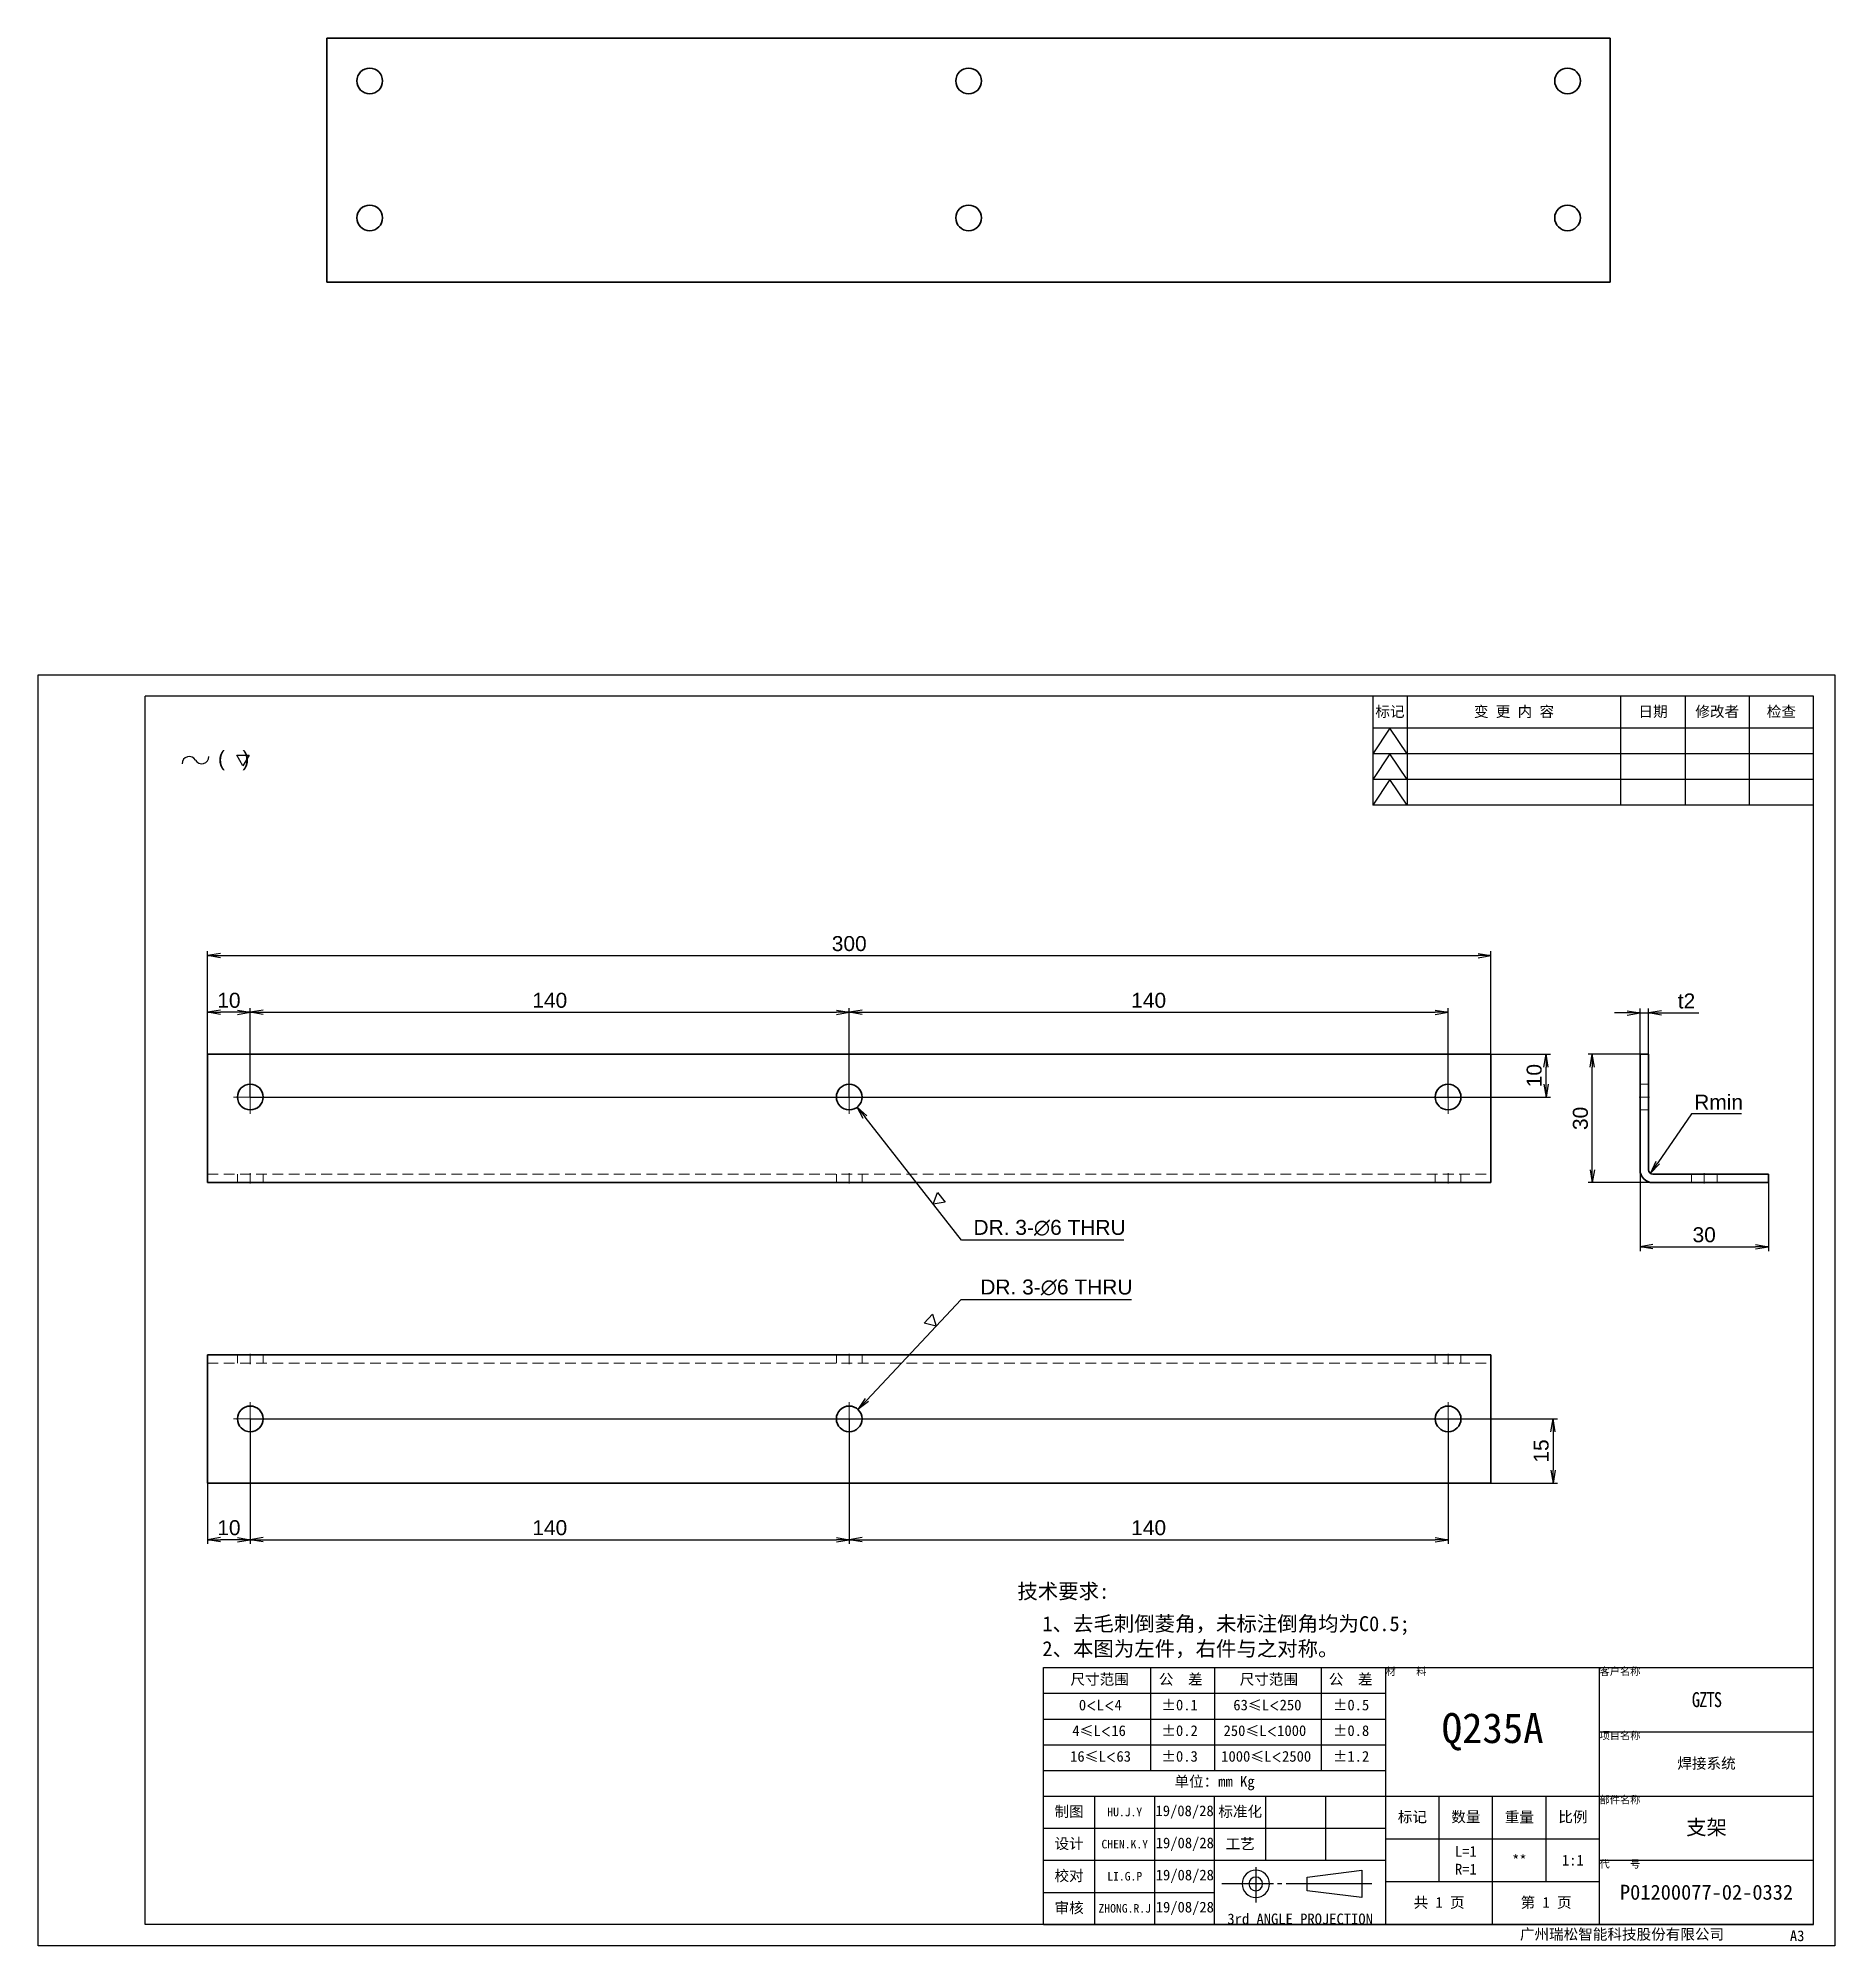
# Model space of a CAD drawing. Header units: millimetres. Extents: x -1727 to 307483, y -92648 to 6637.
# Drawn here: x 5086.1 to 5506.1, y -8118 to -7672.3 of the extents above; entities that cross this region are included whole.
import ezdxf
from ezdxf.enums import TextEntityAlignment as Align

# ---------------------------------------------------------------- set-up
doc = ezdxf.new("R2010")
doc.units = ezdxf.units.MM
doc.linetypes.add('CENTER-HOKUTO', pattern=[23, 20, -1, 1, -1])
doc.linetypes.add('HIDDEN-HOKUTO', pattern=[3.8, 2.5, -1.3])
doc.layers.add('A3', color=7, linetype='Continuous', plot=False)
for name, color, linetype in [('AM_7', 2, 'CENTER-HOKUTO'), ('AM_HID', 1, 'HIDDEN-HOKUTO'), ('AM_VIS', 7, 'Continuous'), ('TITLE_FRAME', 7, 'Continuous'), ('WORD_DIM', 253, 'Continuous')]:
    doc.layers.add(name, color=color, linetype=linetype)
doc.layers.add('SOLID LINE', color=7, linetype='Continuous', lineweight=30)
doc.layers.add('标注线', color=3, linetype='Continuous', lineweight=18)
doc.styles.add('DIM', font='txt.shx', dxfattribs={"width": 0.8, "bigfont": 'bigfont.shx'})
doc.styles.get("Standard").update_dxf_attribs({"font": 'arial.ttf'})
doc.dimstyles.new('STANDARD1-1', dxfattribs={"dimtxt": 3.5, "dimasz": 3, "dimexe": 1, "dimexo": 0, "dimgap": 1, "dimtad": 3, "dimdsep": 46, "dimtxsty": 'Standard', "dimblk1": 'OPEN', "dimblk2": 'OPEN', "dimsah": 1, "dimcen": 0, "dimclrd": 256, "dimclre": 256, "dimclrt": 3, "dimazin": 2, "dimtfac": 1, "dimtmove": 0, "dimatfit": 3, "dimldrblk": 'OPEN', "dimfxl": 0, "dimtolj": 1, "dimlwd": 25, "dimlwe": 25, "dimarcsym": 0})
doc.dimstyles.new('STANDARD1-1$3', dxfattribs={"dimtxt": 3.5, "dimasz": 3, "dimexe": 1, "dimexo": 0, "dimgap": 1, "dimtad": 3, "dimtoh": 1, "dimdsep": 46, "dimtxsty": 'Standard', "dimblk1": 'OPEN', "dimblk2": 'OPEN', "dimsah": 1, "dimcen": 0, "dimclrd": 256, "dimclre": 256, "dimclrt": 3, "dimazin": 2, "dimtfac": 1, "dimtmove": 0, "dimatfit": 3, "dimldrblk": 'OPEN', "dimfxl": 0, "dimtolj": 1, "dimlwd": 25, "dimlwe": 25, "dimarcsym": 0})
doc.dimstyles.new('STANDARD1-1$4', dxfattribs={"dimtxt": 3.5, "dimasz": 3, "dimexe": 1, "dimexo": 0, "dimgap": 1, "dimtad": 3, "dimtoh": 1, "dimdsep": 46, "dimtxsty": 'Standard', "dimblk1": 'OPEN', "dimblk2": 'OPEN', "dimsah": 1, "dimcen": 0, "dimclrd": 256, "dimclre": 256, "dimclrt": 3, "dimazin": 2, "dimtfac": 1, "dimtmove": 0, "dimatfit": 3, "dimldrblk": 'OPEN', "dimfxl": 0, "dimtolj": 1, "dimlwd": 25, "dimlwe": 25, "dimarcsym": 0})

msp = doc.modelspace()

# ---------------------------------------------------------------- texts
at = {"layer": 'SOLID LINE', "ltscale": 0.5}
for s, insert, char_height, width, attachment_point in [('\\pt15;{\\fSimHei|b0|i0|c134|p2;\\C3;标记}', (5402.05394, -7829.73265), 2.5, 8, 5), ('\\pt15;{\\fSimHei|b0|i0|c134|p2;\\C3;变 更 内 容}', (5431.05394, -7829.73265), 2.5, 50, 5), ('\\pt15;{\\fSimHei|b0|i0|c134|p2;\\C3;日期}', (5463.55394, -7829.73265), 2.5, 15, 5), ('\\pt15;{\\fSimHei|b0|i0|c134|p2;\\C3;修改者}', (5478.55394, -7829.73265), 2.5, 15, 5), ('\\pt15;{\\fSimHei|b0|i0|c134|p2;\\C3;检查}', (5493.55394, -7829.73265), 2.5, 15, 5), ('\\pt21;{\\fSimHei|b0|i0|c134|p2;\\C3;技术要求:}', (5314.95432, -8033.38464), 3.5, 30.060526, 1), ('\\pt21;{\\fSimHei|b0|i0|c134|p2;\\C3;\\P1、去毛刺倒菱角，未标注倒角均为C0.5;\\P2、本图为左件，右件与之对称。}', (5320.80365, -8035.12585), 3.5, 111.5909352, 1), ('\\pt15;{\\fSimHei|b0|i0|c134|p2;\\C3;尺寸范围}', (5327.3739, -8054.45371), 2.5, 45.3015188, 1), ('\\pt15;{\\fSimHei|b0|i0|c134|p2;\\C3;公  差}', (5348.02764, -8054.45371), 2.5, 45.3015188, 1), ('\\pt15;{\\fSimHei|b0|i0|c134|p2;\\C3;尺寸范围}', (5366.92135, -8054.45371), 2.5, 45.3015188, 1), ('\\pt15;{\\fSimHei|b0|i0|c134|p2;\\C3;公  差}', (5387.76, -8054.45371), 2.5, 45.3015188, 1), ('{\\fSimHei|b0|i0|c134|p2;\\C3;材    料}', (5401.05394, -8052.98265), 1.75, 50, 1), ('\\pt10.5;{\\fSimHei|b0|i0|c134|p2;\\C3;客户名称}', (5451.05394, -8052.98265), 1.75, 50, 1), ('{\\fSimHei|b0|i0|c134|p2;\\W0.8;\\T0.9;\\C3;GZTS}', (5476.05394, -8060.48265), 3.5, 50, 5), ('\\pt15;{\\fSimHei|b0|i0|c134|p2;\\C3;0\\Fromans,bigfont|c134;\\H0.9583x;<\\fSimHei|b0|i0|c134|p2;\\H1.044x;L\\Fromans,bigfont|c134;\\H0.9583x;<\\fSimHei|b0|i0|c134|p2;\\H1.044x;4}', (5329.33447, -8060.45371), 2.5, 45.3015188, 1), ('\\pt15;{\\fSimHei|b0|i0|c134|p2;\\C3;%%P0.1}', (5348.63628, -8060.45371), 2.5, 45.3015188, 1), ('\\pt15;{\\fSimHei|b0|i0|c134|p2;\\C3;63\\H0.9583x;≤\\H1.044x;L\\Fromans,bigfont|c134;\\H0.9579x;<\\fSimHei|b0|i0|c134|p2;\\H1.044x;250}', (5365.43762, -8060.45371), 2.5, 45.3015188, 1), ('\\pt15;{\\fSimHei|b0|i0|c134|p2;\\C3;%%P0.5}', (5388.7066, -8060.45371), 2.5, 45.3015188, 1), ('\\pt15;{\\fSimHei|b0|i0|c134|p2;\\C3;4\\H0.9583x;≤\\H1.043x;L\\Fromans,bigfont|c134;\\H0.9588x;<\\fSimHei|b0|i0|c134|p2;\\H1.043x;16}', (5327.80045, -8066.45371), 2.5, 45.3015188, 1), ('\\pt15;{\\fSimHei|b0|i0|c134|p2;\\C3;%%P0.2}', (5348.63628, -8066.45371), 2.5, 45.3015188, 1), ('\\pt15;{\\fSimHei|b0|i0|c134|p2;\\C3;250\\H0.9583x;≤\\H1.044x;L\\Fromans,bigfont|c134;\\H0.9579x;<\\fSimHei|b0|i0|c134|p2;\\H1.044x;1000}', (5363.15498, -8066.45371), 2.5, 45.3015188, 1), ('\\pt15;{\\fSimHei|b0|i0|c134|p2;\\C3;%%P0.8}', (5388.7066, -8066.45371), 2.5, 45.3015188, 1), ('\\pt42;{\\fSimHei|b0|i0|c134|p2;\\C3;Q235A}', (5426.05394, -8067.98265), 7, 50, 5), ('\\pt10.5;{\\fSimHei|b0|i0|c134|p2;\\C3;项目名称}', (5451.05394, -8067.98265), 1.75, 50, 1), ('\\pt15;{\\fSimHei|b0|i0|c134|p2;\\C3;16\\H0.9583x;≤\\H1.044x;L\\Fromans,bigfont|c134;\\H0.9579x;<\\fSimHei|b0|i0|c134|p2;\\H1.044x;63}', (5327.2854, -8072.45371), 2.5, 45.3015188, 1), ('\\pt15;{\\fSimHei|b0|i0|c134|p2;\\C3;%%P0.3}', (5348.63628, -8072.45371), 2.5, 45.3015188, 1), ('\\pt15;{\\fSimHei|b0|i0|c134|p2;\\C3;%%P1.2}', (5388.7066, -8072.45371), 2.5, 45.3015188, 1), ('{\\fSimHei|b0|i0|c134|p2;\\C3;焊接系统}', (5476.05394, -8075.48265), 2.5, 50, 5), ('\\pt15;{\\fSimHei|b0|i0|c134|p2;\\C3;单位：mm Kg}', (5361.05394, -8079.98265), 2.5, 80, 5), ('\\pt15;{\\fSimHei|b0|i0|c134|p2;\\C3;制图}', (5327.05394, -8086.73265), 2.5, 12, 5), ('\\pt120;{\\fSimHei|b0|i0|c134|p2;\\C3;19/08/28}', (5354.05394, -8086.73265), 2.5, 14, 5), ('\\pt15;{\\fSimHei|b0|i0|c134|p2;\\C3;标准化}', (5367.05394, -8086.73265), 2.5, 12, 5), ('\\pt10.5;{\\fSimHei|b0|i0|c134|p2;\\C3;部件名称}', (5451.05394, -8082.98265), 1.75, 50, 1), ('\\pt72;{\\fSimHei|b0|i0|c134|p2;\\H0.8x;\\C3;HU.J.Y}', (5340.05394, -8086.73265), 2.5, 14, 5), ('\\pt15;{\\fSimHei|b0|i0|c134|p2;\\C3;标记}', (5407.30394, -8087.98265), 2.5, 12.5, 5), ('\\pt15;{\\fSimHei|b0|i0|c134|p2;\\C3;数量}', (5419.80394, -8087.98265), 2.5, 12.5, 5), ('\\pt15;{\\fSimHei|b0|i0|c134|p2;\\C3;重量}', (5432.30394, -8087.98265), 2.5, 12.5, 5), ('\\pt15;{\\fSimHei|b0|i0|c134|p2;\\C3;比例}', (5444.80394, -8087.98265), 2.5, 12.5, 5), ('{\\fSimHei|b0|i0|c134|p2;\\C3;支架}', (5476.05394, -8090.48265), 3.5, 50, 5), ('\\pt15;{\\fSimHei|b0|i0|c134|p2;\\C3;设计}', (5327.05394, -8094.23265), 2.5, 12, 5), ('\\pt576;{\\fSimHei|b0|i0|c134|p2;\\H0.8x;\\C3;CHEN.K.Y}', (5340.05394, -8094.23265), 2.5, 14, 5), ('\\pt120;{\\fSimHei|b0|i0|c134|p2;\\C3;19/08/28}', (5354.10457, -8094.23265), 2.5, 13.8987286, 5), ('\\pt15;{\\fSimHei|b0|i0|c134|p2;\\C3;工艺}', (5367.05394, -8094.23265), 2.5, 12, 5), ('\\pt15;{\\fSimHei|b0|i0|c134|p2;\\C3;L=1\\PR=1}', (5419.80394, -8097.98265), 2.5, 12.5, 5), ('\\pt15;{\\fSimHei|b0|i0|c134|p2;\\C3;**}', (5432.30394, -8097.98265), 2.5, 12.5, 5), ('\\pt15;{\\fSimHei|b0|i0|c134|p2;\\C3;1:1}', (5444.80394, -8097.98265), 2.5, 12.5, 5), ('\\pt10.5;{\\fSimHei|b0|i0|c134|p2;\\C3;代    号}', (5451.05394, -8097.98265), 1.75, 50, 1), ('\\pt15;{\\fSimHei|b0|i0|c134|p2;\\C3;校对}', (5327.05394, -8101.73265), 2.5, 12, 5), ('\\pt72;{\\fSimHei|b0|i0|c134|p2;\\H0.8x;\\C3;LI.G.P}', (5340.05394, -8101.73265), 2.5, 14, 5), ('\\pt120;{\\fSimHei|b0|i0|c134|p2;\\C3;19/08/28}', (5354.10457, -8101.73265), 2.5, 13.8987286, 5), ('\\pt15;{\\fSimHei|b0|i0|c134|p2;\\C3;审核}', (5327.05394, -8109.23265), 2.5, 12, 5), ('\\pt120;{\\fSimHei|b0|i0|c134|p2;\\C3;19/08/28}', (5354.10457, -8109.23265), 2.5, 13.8987286, 5), ('\\pt15;{\\fSimHei|b0|i0|c134|p2;\\C3;共 1 页}', (5413.55394, -8107.98265), 2.5, 25, 5), ('\\pt15;{\\fSimHei|b0|i0|c134|p2;\\C3;第 1 页}', (5438.55394, -8107.98265), 2.5, 25, 5), ('{\\fSimHei|b0|i0|c134|p2;\\C3;P01200077-02-0332}', (5476.05394, -8105.48265), 3.5, 50, 5), ('\\pt72;{\\fSimHei|b0|i0|c134|p2;\\H0.8x;\\C3;ZHONG.R.J}', (5340.05394, -8109.23265), 2.5, 14, 5), ('{\\fSimHei|b0|i0|c134|p2;\\C3;3rd ANGLE PROJECTION}', (5381.05394, -8112.98265), 2.5, 40, 8), ('\\pt15;{\\fSimHei|b0|i0|c134|p2;\\C3;广州瑞松智能科技股份有限公司}', (5432.42255, -8114.01812), 2.5, 78.5618081, 1), ('\\pt15;{\\fSimHei|b0|i0|c134|p2;\\C3;A3}', (5495.54281, -8114.38005), 2.5, 78.5618081, 1)]:
    msp.add_mtext(s, dxfattribs=dict(at, insert=insert, char_height=char_height, width=width, attachment_point=attachment_point))
at = {"layer": 'SOLID LINE', "ltscale": 0.5, "insert": (5362.60628, -8072.45371), "char_height": 2.5, "width": 45.3015188, "attachment_point": 1, "line_spacing_factor": 0.72}
msp.add_mtext('\\pt15;{\\fSimHei|b0|i0|c134|p2;\\C3;1000\\H0.9583x;≤\\H1.044x;L\\Fromans,bigfont|c134;\\H0.9579x;<\\fSimHei|b0|i0|c134|p2;\\H1.044x;2500}', dxfattribs=at)

# ---------------------------------------------------------------- blocks, each defined once
blk = doc.blocks.new('_OPEN')
at = {"color": 0}
for p, q in [((-1, 0.17), (0, 0)), ((-1, -0.17), (0, 0)), ((0, 0), (-1, 0))]:
    blk.add_line(p, q, dxfattribs=at)
blk = doc.blocks.new('*D590')
at = {"layer": 'DEFPOINTS', "color": 0, "linetype": 'Continuous', "ltscale": 5, "transparency": 16777216}
for p in [(5425.65, -7886.61), (5125.65, -7909.66), (5425.65, -7909.66)]:
    blk.add_point(p, dxfattribs=at)
at = {"layer": 'WORD_DIM', "linetype": 'Continuous', "lineweight": 25, "ltscale": 5, "transparency": 16777216}
for p, q in [((5125.65, -7909.66), (5125.65, -7885.61)), ((5128.65, -7886.61), (5422.65, -7886.61)), ((5425.65, -7909.66), (5425.65, -7885.61))]:
    blk.add_line(p, q, dxfattribs=at)
at = {"layer": 'WORD_DIM', "linetype": 'Continuous', "lineweight": 25, "ltscale": 5, "transparency": 16777216, "xscale": 3, "yscale": 3, "zscale": 3, "rotation": 180}
blk.add_blockref('_OPEN', (5125.65, -7886.61), dxfattribs=at)
at = {"layer": 'WORD_DIM', "linetype": 'Continuous', "lineweight": 25, "ltscale": 5, "transparency": 16777216, "xscale": 3, "yscale": 3, "zscale": 3}
blk.add_blockref('_OPEN', (5425.65, -7886.61), dxfattribs=at)
at = {"layer": 'WORD_DIM', "color": 3, "linetype": 'Continuous', "ltscale": 5, "transparency": 16777216, "insert": (5275.65, -7883.83), "char_height": 3.5, "attachment_point": 5}
blk.add_mtext('\\A1;300', dxfattribs=at)
blk = doc.blocks.new('*D591')
at = {"layer": 'DEFPOINTS', "color": 0, "linetype": 'Continuous', "ltscale": 5, "transparency": 16777216}
for p in [(5125.65, -7899.87), (5125.65, -7914.42), (5135.65, -7919.66)]:
    blk.add_point(p, dxfattribs=at)
at = {"layer": 'WORD_DIM', "linetype": 'Continuous', "lineweight": 25, "ltscale": 5, "transparency": 16777216}
for p, q in [((5125.65, -7914.42), (5125.65, -7898.87)), ((5132.65, -7899.87), (5128.65, -7899.87)), ((5135.65, -7919.66), (5135.65, -7898.87))]:
    blk.add_line(p, q, dxfattribs=at)
at = {"layer": 'WORD_DIM', "linetype": 'Continuous', "lineweight": 25, "ltscale": 5, "transparency": 16777216, "xscale": 3, "yscale": 3, "zscale": 3, "rotation": 180}
blk.add_blockref('_OPEN', (5125.65, -7899.87), dxfattribs=at)
at = {"layer": 'WORD_DIM', "linetype": 'Continuous', "lineweight": 25, "ltscale": 5, "transparency": 16777216, "xscale": 3, "yscale": 3, "zscale": 3}
blk.add_blockref('_OPEN', (5135.65, -7899.87), dxfattribs=at)
at = {"layer": 'WORD_DIM', "color": 3, "linetype": 'Continuous', "ltscale": 5, "transparency": 16777216, "insert": (5130.65, -7897.08), "char_height": 3.5, "attachment_point": 5}
blk.add_mtext('\\A1;10', dxfattribs=at)
blk = doc.blocks.new('*D592')
at = {"layer": 'DEFPOINTS', "color": 0, "linetype": 'Continuous', "ltscale": 5, "transparency": 16777216}
for p in [(5275.65, -7899.87), (5135.65, -7919.66), (5275.65, -7919.66)]:
    blk.add_point(p, dxfattribs=at)
at = {"layer": 'WORD_DIM', "linetype": 'Continuous', "lineweight": 25, "ltscale": 5, "transparency": 16777216}
for p, q in [((5135.65, -7919.66), (5135.65, -7898.87)), ((5138.65, -7899.87), (5272.65, -7899.87)), ((5275.65, -7919.66), (5275.65, -7898.87))]:
    blk.add_line(p, q, dxfattribs=at)
at = {"layer": 'WORD_DIM', "linetype": 'Continuous', "lineweight": 25, "ltscale": 5, "transparency": 16777216, "xscale": 3, "yscale": 3, "zscale": 3, "rotation": 180}
blk.add_blockref('_OPEN', (5135.65, -7899.87), dxfattribs=at)
at = {"layer": 'WORD_DIM', "linetype": 'Continuous', "lineweight": 25, "ltscale": 5, "transparency": 16777216, "xscale": 3, "yscale": 3, "zscale": 3}
blk.add_blockref('_OPEN', (5275.65, -7899.87), dxfattribs=at)
at = {"layer": 'WORD_DIM', "color": 3, "linetype": 'Continuous', "ltscale": 5, "transparency": 16777216, "insert": (5205.65, -7897.08), "char_height": 3.5, "attachment_point": 5}
blk.add_mtext('\\A1;140', dxfattribs=at)
blk = doc.blocks.new('*D593')
at = {"layer": 'DEFPOINTS', "color": 0, "linetype": 'Continuous', "ltscale": 5, "transparency": 16777216}
for p in [(5415.65, -7899.87), (5275.65, -7919.66), (5415.65, -7919.66)]:
    blk.add_point(p, dxfattribs=at)
at = {"layer": 'WORD_DIM', "linetype": 'Continuous', "lineweight": 25, "ltscale": 5, "transparency": 16777216}
for p, q in [((5275.65, -7919.66), (5275.65, -7898.87)), ((5278.65, -7899.87), (5412.65, -7899.87)), ((5415.65, -7919.66), (5415.65, -7898.87))]:
    blk.add_line(p, q, dxfattribs=at)
at = {"layer": 'WORD_DIM', "linetype": 'Continuous', "lineweight": 25, "ltscale": 5, "transparency": 16777216, "xscale": 3, "yscale": 3, "zscale": 3, "rotation": 180}
blk.add_blockref('_OPEN', (5275.65, -7899.87), dxfattribs=at)
at = {"layer": 'WORD_DIM', "linetype": 'Continuous', "lineweight": 25, "ltscale": 5, "transparency": 16777216, "xscale": 3, "yscale": 3, "zscale": 3}
blk.add_blockref('_OPEN', (5415.65, -7899.87), dxfattribs=at)
at = {"layer": 'WORD_DIM', "color": 3, "linetype": 'Continuous', "ltscale": 5, "transparency": 16777216, "insert": (5345.65, -7897.08), "char_height": 3.5, "attachment_point": 5}
blk.add_mtext('\\A1;140', dxfattribs=at)
blk = doc.blocks.new('*D594')
at = {"layer": 'DEFPOINTS', "color": 0, "linetype": 'Continuous', "ltscale": 5, "transparency": 16777216}
for p in [(5425.65, -7909.66), (5438.56, -7909.66), (5135.65, -7919.66)]:
    blk.add_point(p, dxfattribs=at)
at = {"layer": 'WORD_DIM', "linetype": 'Continuous', "lineweight": 25, "ltscale": 5, "transparency": 16777216}
for p, q in [((5425.65, -7909.66), (5439.56, -7909.66)), ((5438.56, -7916.66), (5438.56, -7912.66)), ((5135.65, -7919.66), (5439.56, -7919.66))]:
    blk.add_line(p, q, dxfattribs=at)
at = {"layer": 'WORD_DIM', "linetype": 'Continuous', "lineweight": 25, "ltscale": 5, "transparency": 16777216, "xscale": 3, "yscale": 3, "zscale": 3}
for p, rotation in [((5438.56, -7909.66), 90), ((5438.56, -7919.66), 270)]:
    blk.add_blockref('_OPEN', p, dxfattribs=dict(at, rotation=rotation))
at = {"layer": 'WORD_DIM', "color": 3, "linetype": 'Continuous', "ltscale": 5, "transparency": 16777216, "insert": (5435.78, -7914.66), "char_height": 3.5, "attachment_point": 5, "rotation": 90}
blk.add_mtext('\\A1;10', dxfattribs=at)
blk = doc.blocks.new('*D595')
at = {"layer": 'DEFPOINTS', "color": 0, "linetype": 'Continuous', "ltscale": 5, "transparency": 16777216}
for p in [(5135.65, -7994.86), (5125.65, -8007.47), (5125.65, -8023.09)]:
    blk.add_point(p, dxfattribs=at)
at = {"layer": 'WORD_DIM', "linetype": 'Continuous', "lineweight": 25, "ltscale": 5, "transparency": 16777216}
for p, q in [((5135.65, -7994.86), (5135.65, -8024.09)), ((5125.65, -8007.47), (5125.65, -8024.09)), ((5132.65, -8023.09), (5128.65, -8023.09))]:
    blk.add_line(p, q, dxfattribs=at)
at = {"layer": 'WORD_DIM', "linetype": 'Continuous', "lineweight": 25, "ltscale": 5, "transparency": 16777216, "xscale": 3, "yscale": 3, "zscale": 3, "rotation": 180}
blk.add_blockref('_OPEN', (5125.65, -8023.09), dxfattribs=at)
at = {"layer": 'WORD_DIM', "linetype": 'Continuous', "lineweight": 25, "ltscale": 5, "transparency": 16777216, "xscale": 3, "yscale": 3, "zscale": 3}
blk.add_blockref('_OPEN', (5135.65, -8023.09), dxfattribs=at)
at = {"layer": 'WORD_DIM', "color": 3, "linetype": 'Continuous', "ltscale": 5, "transparency": 16777216, "insert": (5130.65, -8020.3), "char_height": 3.5, "attachment_point": 5}
blk.add_mtext('\\A1;10', dxfattribs=at)
blk = doc.blocks.new('*D596')
at = {"layer": 'DEFPOINTS', "color": 0, "linetype": 'Continuous', "ltscale": 5, "transparency": 16777216}
for p in [(5135.65, -7994.86), (5275.65, -7994.86), (5275.65, -8023.09)]:
    blk.add_point(p, dxfattribs=at)
at = {"layer": 'WORD_DIM', "linetype": 'Continuous', "lineweight": 25, "ltscale": 5, "transparency": 16777216}
for p, q in [((5135.65, -7994.86), (5135.65, -8024.09)), ((5275.65, -7994.86), (5275.65, -8024.09)), ((5138.65, -8023.09), (5272.65, -8023.09))]:
    blk.add_line(p, q, dxfattribs=at)
at = {"layer": 'WORD_DIM', "linetype": 'Continuous', "lineweight": 25, "ltscale": 5, "transparency": 16777216, "xscale": 3, "yscale": 3, "zscale": 3, "rotation": 180}
blk.add_blockref('_OPEN', (5135.65, -8023.09), dxfattribs=at)
at = {"layer": 'WORD_DIM', "linetype": 'Continuous', "lineweight": 25, "ltscale": 5, "transparency": 16777216, "xscale": 3, "yscale": 3, "zscale": 3}
blk.add_blockref('_OPEN', (5275.65, -8023.09), dxfattribs=at)
at = {"layer": 'WORD_DIM', "color": 3, "linetype": 'Continuous', "ltscale": 5, "transparency": 16777216, "insert": (5205.65, -8020.3), "char_height": 3.5, "attachment_point": 5}
blk.add_mtext('\\A1;140', dxfattribs=at)
blk = doc.blocks.new('*D597')
at = {"layer": 'DEFPOINTS', "color": 0, "linetype": 'Continuous', "ltscale": 5, "transparency": 16777216}
for p in [(5275.65, -7994.86), (5415.65, -7994.86), (5415.65, -8023.09)]:
    blk.add_point(p, dxfattribs=at)
at = {"layer": 'WORD_DIM', "linetype": 'Continuous', "lineweight": 25, "ltscale": 5, "transparency": 16777216}
for p, q in [((5275.65, -7994.86), (5275.65, -8024.09)), ((5415.65, -7994.86), (5415.65, -8024.09)), ((5278.65, -8023.09), (5412.65, -8023.09))]:
    blk.add_line(p, q, dxfattribs=at)
at = {"layer": 'WORD_DIM', "linetype": 'Continuous', "lineweight": 25, "ltscale": 5, "transparency": 16777216, "xscale": 3, "yscale": 3, "zscale": 3, "rotation": 180}
blk.add_blockref('_OPEN', (5275.65, -8023.09), dxfattribs=at)
at = {"layer": 'WORD_DIM', "linetype": 'Continuous', "lineweight": 25, "ltscale": 5, "transparency": 16777216, "xscale": 3, "yscale": 3, "zscale": 3}
blk.add_blockref('_OPEN', (5415.65, -8023.09), dxfattribs=at)
at = {"layer": 'WORD_DIM', "color": 3, "linetype": 'Continuous', "ltscale": 5, "transparency": 16777216, "insert": (5345.65, -8020.3), "char_height": 3.5, "attachment_point": 5}
blk.add_mtext('\\A1;140', dxfattribs=at)
blk = doc.blocks.new('*D598')
at = {"layer": 'DEFPOINTS', "color": 0, "linetype": 'Continuous', "ltscale": 5, "transparency": 16777216}
for p in [(5135.65, -7994.86), (5425.65, -8009.86), (5440.19, -8009.86)]:
    blk.add_point(p, dxfattribs=at)
at = {"layer": 'WORD_DIM', "linetype": 'Continuous', "lineweight": 25, "ltscale": 5, "transparency": 16777216}
for p, q in [((5135.65, -7994.86), (5441.19, -7994.86)), ((5440.19, -7997.86), (5440.19, -8006.86)), ((5425.65, -8009.86), (5441.19, -8009.86))]:
    blk.add_line(p, q, dxfattribs=at)
at = {"layer": 'WORD_DIM', "linetype": 'Continuous', "lineweight": 25, "ltscale": 5, "transparency": 16777216, "xscale": 3, "yscale": 3, "zscale": 3}
for p, rotation in [((5440.19, -7994.86), 90), ((5440.19, -8009.86), 270)]:
    blk.add_blockref('_OPEN', p, dxfattribs=dict(at, rotation=rotation))
at = {"layer": 'WORD_DIM', "color": 3, "linetype": 'Continuous', "ltscale": 5, "transparency": 16777216, "insert": (5437.41, -8002.36), "char_height": 3.5, "attachment_point": 5, "rotation": 90}
blk.add_mtext('\\A1;15', dxfattribs=at)
blk = doc.blocks.new('*D599')
at = {"layer": 'DEFPOINTS', "color": 0, "linetype": 'Continuous', "ltscale": 5, "transparency": 16777216}
for p in [(5449.36, -7909.66), (5462.51, -7909.66), (5467.31, -7939.66)]:
    blk.add_point(p, dxfattribs=at)
at = {"layer": 'WORD_DIM', "linetype": 'Continuous', "lineweight": 25, "ltscale": 5, "transparency": 16777216}
for p, q in [((5462.51, -7909.66), (5448.36, -7909.66)), ((5449.36, -7936.66), (5449.36, -7912.66)), ((5467.31, -7939.66), (5448.36, -7939.66))]:
    blk.add_line(p, q, dxfattribs=at)
at = {"layer": 'WORD_DIM', "linetype": 'Continuous', "lineweight": 25, "ltscale": 5, "transparency": 16777216, "xscale": 3, "yscale": 3, "zscale": 3}
for p, rotation in [((5449.36, -7909.66), 90), ((5449.36, -7939.66), 270)]:
    blk.add_blockref('_OPEN', p, dxfattribs=dict(at, rotation=rotation))
at = {"layer": 'WORD_DIM', "color": 3, "linetype": 'Continuous', "ltscale": 5, "transparency": 16777216, "insert": (5446.58, -7924.66), "char_height": 3.5, "attachment_point": 5, "rotation": 90}
blk.add_mtext('\\A1;30', dxfattribs=at)
blk = doc.blocks.new('*D600')
at = {"layer": 'DEFPOINTS', "color": 0, "linetype": 'Continuous', "ltscale": 5, "transparency": 16777216}
for p in [(5460.51, -7930.34), (5490.51, -7938.66), (5490.51, -7954.65)]:
    blk.add_point(p, dxfattribs=at)
at = {"layer": 'WORD_DIM', "linetype": 'Continuous', "lineweight": 25, "ltscale": 5, "transparency": 16777216}
for p, q in [((5460.51, -7930.34), (5460.51, -7955.65)), ((5490.51, -7938.66), (5490.51, -7955.65)), ((5463.51, -7954.65), (5487.51, -7954.65))]:
    blk.add_line(p, q, dxfattribs=at)
at = {"layer": 'WORD_DIM', "linetype": 'Continuous', "lineweight": 25, "ltscale": 5, "transparency": 16777216, "xscale": 3, "yscale": 3, "zscale": 3, "rotation": 180}
blk.add_blockref('_OPEN', (5460.51, -7954.65), dxfattribs=at)
at = {"layer": 'WORD_DIM', "linetype": 'Continuous', "lineweight": 25, "ltscale": 5, "transparency": 16777216, "xscale": 3, "yscale": 3, "zscale": 3}
blk.add_blockref('_OPEN', (5490.51, -7954.65), dxfattribs=at)
at = {"layer": 'WORD_DIM', "color": 3, "linetype": 'Continuous', "ltscale": 5, "transparency": 16777216, "insert": (5475.51, -7951.86), "char_height": 3.5, "attachment_point": 5}
blk.add_mtext('\\A1;30', dxfattribs=at)
blk = doc.blocks.new('*D601')
at = {"layer": 'DEFPOINTS', "color": 0, "linetype": 'Continuous', "ltscale": 5, "transparency": 16777216}
for p in [(5462.51, -7900), (5460.51, -7909.66), (5462.51, -7909.66)]:
    blk.add_point(p, dxfattribs=at)
at = {"layer": 'WORD_DIM', "linetype": 'Continuous', "lineweight": 25, "ltscale": 5, "transparency": 16777216}
for p, q in [((5457.51, -7900), (5454.51, -7900)), ((5460.51, -7909.66), (5460.51, -7899)), ((5460.51, -7900), (5462.51, -7900)), ((5462.51, -7909.66), (5462.51, -7899)), ((5465.51, -7900), (5474.24, -7900))]:
    blk.add_line(p, q, dxfattribs=at)
at = {"layer": 'WORD_DIM', "linetype": 'Continuous', "lineweight": 25, "ltscale": 5, "transparency": 16777216, "xscale": 3, "yscale": 3, "zscale": 3}
blk.add_blockref('_OPEN', (5460.51, -7900), dxfattribs=at)
at = {"layer": 'WORD_DIM', "linetype": 'Continuous', "lineweight": 25, "ltscale": 5, "transparency": 16777216, "xscale": 3, "yscale": 3, "zscale": 3, "rotation": 180}
blk.add_blockref('_OPEN', (5462.51, -7900), dxfattribs=at)
at = {"layer": 'WORD_DIM', "color": 3, "linetype": 'Continuous', "ltscale": 5, "transparency": 16777216, "insert": (5471.37, -7897.23), "char_height": 3.5, "attachment_point": 5}
blk.add_mtext('\\A1;t2', dxfattribs=at)
blk = doc.blocks.new('*D602')
at = {"layer": 'DEFPOINTS', "color": 0, "linetype": 'Continuous', "ltscale": 5, "transparency": 16777216}
for p in [(5462.94, -7937.48), (5463.51, -7936.66)]:
    blk.add_point(p, dxfattribs=at)
at = {"layer": 'WORD_DIM', "linetype": 'Continuous', "lineweight": 25, "ltscale": 5, "transparency": 16777216}
for p, q in [((5472.54, -7923.61), (5464.64, -7935.02)), ((5484.23, -7923.61), (5472.54, -7923.61))]:
    blk.add_line(p, q, dxfattribs=at)
at = {"layer": 'WORD_DIM', "linetype": 'Continuous', "lineweight": 25, "ltscale": 5, "transparency": 16777216, "xscale": 3, "yscale": 3, "zscale": 3, "rotation": 235.316151023787}
blk.add_blockref('_OPEN', (5462.94, -7937.48), dxfattribs=at)
at = {"layer": 'WORD_DIM', "color": 3, "linetype": 'Continuous', "ltscale": 5, "transparency": 16777216, "insert": (5478.88, -7920.86), "char_height": 3.5, "attachment_point": 5}
blk.add_mtext('\\A1;Rmin', dxfattribs=at)
blk = doc.blocks.new('*D603')
at = {"layer": 'DEFPOINTS', "color": 0, "linetype": 'Continuous', "ltscale": 5, "transparency": 16777216}
for p in [(5273.8, -7917.3), (5277.5, -7922.02)]:
    blk.add_point(p, dxfattribs=at)
at = {"layer": 'WORD_DIM', "linetype": 'Continuous', "lineweight": 25, "ltscale": 5, "transparency": 16777216}
for p, q in [((5301.88, -7953.11), (5279.35, -7924.38)), ((5339.88, -7953.11), (5301.88, -7953.11))]:
    blk.add_line(p, q, dxfattribs=at)
at = {"layer": 'WORD_DIM', "linetype": 'Continuous', "lineweight": 25, "ltscale": 5, "transparency": 16777216, "xscale": 3, "yscale": 3, "zscale": 3, "rotation": 128.0959533052157}
blk.add_blockref('_OPEN', (5277.5, -7922.02), dxfattribs=at)
at = {"layer": 'WORD_DIM', "color": 3, "linetype": 'Continuous', "ltscale": 5, "transparency": 16777216, "insert": (5322.48, -7950.23), "char_height": 3.5, "attachment_point": 5}
blk.add_mtext('\\A1;DR. 3-∅6 THRU', dxfattribs=at)
blk = doc.blocks.new('shiage1')
at = {"layer": 'WORD_DIM', "color": 3, "linetype": 'Continuous'}
for p, q in [((0, 0), (-1.44, 2.5)), ((-1.44, 2.5), (1.44, 2.5)), ((1.44, 2.5), (0, 0))]:
    blk.add_line(p, q, dxfattribs=at)
blk = doc.blocks.new('*D604')
at = {"layer": 'DEFPOINTS', "color": 0, "linetype": 'Continuous', "ltscale": 5, "transparency": 16777216}
for p in [(5277.7, -7992.67), (5273.6, -7997.05)]:
    blk.add_point(p, dxfattribs=at)
at = {"layer": 'WORD_DIM', "linetype": 'Continuous', "lineweight": 25, "ltscale": 5, "transparency": 16777216}
for p, q in [((5301.75, -7967.04), (5279.76, -7990.49)), ((5341.67, -7967.04), (5301.75, -7967.04))]:
    blk.add_line(p, q, dxfattribs=at)
at = {"layer": 'WORD_DIM', "linetype": 'Continuous', "lineweight": 25, "ltscale": 5, "transparency": 16777216, "xscale": 3, "yscale": 3, "zscale": 3, "rotation": 226.8298480041075}
blk.add_blockref('_OPEN', (5277.7, -7992.67), dxfattribs=at)
at = {"layer": 'WORD_DIM', "color": 3, "linetype": 'Continuous', "ltscale": 5, "transparency": 16777216, "insert": (5323.4, -7964.16), "char_height": 3.5, "attachment_point": 5}
blk.add_mtext('\\A1; DR. 3-∅6 THRU', dxfattribs=at)
blk = doc.blocks.new('shiage0')
at = {"layer": 'WORD_DIM', "color": 3, "linetype": 'Continuous'}
for centre, start, end in [((1.69, 0), 30, 180), ((4.61, 1.69), 210, 0)]:
    blk.add_arc(centre, 1.69, start, end, dxfattribs=at)
blk = doc.blocks.new('12')
at = {"layer": 'TITLE_FRAME', "color": 3, "linetype": 'Continuous'}
blk.add_lwpolyline([(20.46, 3.03), (19.01, 5.53), (21.9, 5.53)], close=True, dxfattribs=at)
blk.add_blockref('shiage0', (6.23, 3.56), dxfattribs=at)
blk.add_text('(   )', height=3.5, dxfattribs=at).set_placement((14.64, 3.08))
blk = doc.blocks.new('*T16')
at = {"color": 0, "linetype": 'ByBlock', "lineweight": -2, "transparency": 16777216}
for p, q in [((0, 0), (127, 0)), ((0, 0), (0, -78)), ((63.5, 0), (63.5, -78)), ((127, 0), (127, -78)), ((0, -39), (127, -39)), ((0, -78), (127, -78))]:
    blk.add_line(p, q, dxfattribs=at)
at = {"color": 0, "transparency": 16777216, "char_height": 10, "width": 60.5, "attachment_point": 5}
for s, insert in [('{\\fSimSun|b0|i0|c134|p2;料 厚}', (31.75, -19.5)), ('{\\fSimSun|b0|i0|c134|p2;件 数}', (95.25, -19.5))]:
    blk.add_mtext(s, dxfattribs=dict(at, insert=insert))
blk = doc.blocks.new('圆心打标')
at = {"layer": '标注线'}
for p, q in [((0, 2.5), (0, -2.5)), ((-2.5, 0), (2.5, 0))]:
    blk.add_line(p, q, dxfattribs=at)
blk = doc.blocks.new('拆图参数')
blk.add_blockref('*T16', (-63.5, 78))
at = {"layer": '标注线'}
blk.add_blockref('圆心打标', (67219.69, -21339.81), dxfattribs=at)
at = {"style": 'DIM', "width": 0.8}
blk.add_attdef('6', text='', height=10, dxfattribs=at).set_placement((-37.13, 18.91), align=Align.MIDDLE_LEFT)
blk.add_attdef('1', text='', height=10, dxfattribs=at).set_placement((36.65, 19.27), align=Align.MIDDLE_CENTER)

# ---------------------------------------------------------------- dimensions: what is measured, and where the dimension line sits
at = {"layer": 'WORD_DIM', "linetype": 'Continuous', "ltscale": 5}
for base, p1, p2, picture, middle in [((5425.6509, -7886.61324), (5125.6509, -7909.66261), (5425.6509, -7909.66261), '*D590', (5275.6509, -7883.82504)), ((5125.6509, -7899.86767), (5135.6509, -7919.66261), (5125.6509, -7914.4225), '*D591', (5130.6509, -7897.08067)), ((5275.6509, -7899.86767), (5135.6509, -7919.66261), (5275.6509, -7919.66261), '*D592', (5205.6509, -7897.08067)), ((5415.6509, -7899.86767), (5275.6509, -7919.66261), (5415.6509, -7919.66261), '*D593', (5345.6509, -7897.08067)), ((5490.50575, -7954.65127), (5460.50575, -7930.34441), (5490.50575, -7938.66261), '*D600', (5475.50575, -7951.86307)), ((5125.6509, -8023.09167), (5135.6509, -7994.86262), (5125.6509, -8007.46833), '*D595', (5130.6509, -8020.30466)), ((5275.6509, -8023.09167), (5135.6509, -7994.86262), (5275.6509, -7994.86262), '*D596', (5205.6509, -8020.30466)), ((5415.6509, -8023.09167), (5275.6509, -7994.86262), (5415.6509, -7994.86262), '*D597', (5345.6509, -8020.30466))]:
    dim = msp.add_linear_dim(base=base, p1=p1, p2=p2, dimstyle='STANDARD1-1', dxfattribs=at)
    dim.commit()
    dim.dimension.update_dxf_attribs({"geometry": picture, "text_midpoint": middle})
dim = msp.add_linear_dim(base=(5462.50575, -7899.99976), p1=(5460.50575, -7909.66261), p2=(5462.50575, -7909.66261), text='t<>', dimstyle='STANDARD1-1', dxfattribs=at)
dim.commit()
dim.dimension.update_dxf_attribs({"geometry": '*D601', "text_midpoint": (5471.37273, -7897.22589)})
for base, p1, p2, picture, middle in [((5438.56328, -7909.66261), (5135.6509, -7919.66261), (5425.6509, -7909.66261), '*D594', (5435.77627, -7914.66261)), ((5449.3637, -7909.66261), (5467.31227, -7939.66261), (5462.50575, -7909.66261), '*D599', (5446.5755, -7924.66261)), ((5440.19347, -8009.86262), (5135.6509, -7994.86262), (5425.6509, -8009.86262), '*D598', (5437.40646, -8002.36262))]:
    dim = msp.add_linear_dim(base=base, p1=p1, p2=p2, angle=90, dimstyle='STANDARD1-1', dxfattribs=at)
    dim.commit()
    dim.dimension.update_dxf_attribs({"geometry": picture, "text_midpoint": middle})
for p1, p2, text, picture, middle in [((5273.79996, -7917.30167), (5277.50184, -7922.02354), 'DR. 3-<> THRU', '*D603', (5322.47659, -7953.11434)), ((5273.5984, -7997.05059), (5277.7034, -7992.67464), ' DR. 3-<> THRU', '*D604', (5323.39788, -7967.04313))]:
    dim = msp.add_diameter_dim_2p(p1=p1, p2=p2, text=text, dimstyle='STANDARD1-1$3', override={"dimtofl": 0}, dxfattribs=at)
    dim.commit()
    dim.dimension.update_dxf_attribs({"geometry": picture, "text_midpoint": middle, "dimtype": 163})
dim = msp.add_radius_dim(center=(5463.50575, -7936.66261), mpoint=(5462.9367, -7937.48491), text='Rmin', dimstyle='STANDARD1-1$4', override={"dimtmove": 1}, dxfattribs=at)
dim.commit()
dim.dimension.update_dxf_attribs({"geometry": '*D602', "text_midpoint": (5472.5396, -7923.60821), "dimtype": 164})

# ---------------------------------------------------------------- linework, layer by layer
at = {"layer": 'A3', "linetype": 'Continuous'}
msp.add_lwpolyline([(5086.05394, -7820.98265), (5506.05394, -7820.98265), (5506.05394, -8117.98265), (5086.05394, -8117.98265)], close=True, dxfattribs=at)
at = {"layer": 'AM_7', "lineweight": 13}
for p, q in [((5135.6509, -7915.76258), (5135.6509, -7923.56263)), ((5275.6509, -7915.76258), (5275.6509, -7923.56263)), ((5415.6509, -7915.76258), (5415.6509, -7923.56263)), ((5139.5508, -7919.66261), (5131.751, -7919.66261)), ((5279.5508, -7919.66261), (5271.751, -7919.66261)), ((5419.5508, -7919.66261), (5411.751, -7919.66261)), ((5460.30555, -7919.66261), (5462.70594, -7919.66261)), ((5135.6509, -7937.46253), (5135.6509, -7939.86317)), ((5275.6509, -7937.46253), (5275.6509, -7939.86317)), ((5415.6509, -7937.46253), (5415.6509, -7939.86317)), ((5475.50575, -7937.46253), (5475.50575, -7939.86317)), ((5135.6509, -7979.66255), (5135.6509, -7982.06318)), ((5275.6509, -7979.66255), (5275.6509, -7982.06318)), ((5415.6509, -7979.66255), (5415.6509, -7982.06318)), ((5135.6509, -7990.96259), (5135.6509, -7998.76264)), ((5275.6509, -7990.96259), (5275.6509, -7998.76264)), ((5415.6509, -7990.96259), (5415.6509, -7998.76264)), ((5139.5508, -7994.86262), (5131.751, -7994.86262)), ((5279.5508, -7994.86262), (5271.751, -7994.86262)), ((5419.5508, -7994.86262), (5411.751, -7994.86262))]:
    msp.add_line(p, q, dxfattribs=at)
at = {"layer": 'AM_7', "color": 2, "linetype": 'CENTER-HOKUTO'}
for p, q in [((5370.68842, -8099.56423), (5370.68842, -8107.83303)), ((5397.79402, -8103.50023), (5362.78602, -8103.50023))]:
    msp.add_line(p, q, dxfattribs=at)
at = {"layer": 'AM_HID', "lineweight": 13}
for p, q in [((5460.50575, -7916.66261), (5462.50575, -7916.66261)), ((5460.50575, -7916.66261), (5462.50575, -7916.66261)), ((5460.50575, -7916.66261), (5462.50575, -7916.66261)), ((5460.50575, -7922.66261), (5462.50575, -7922.66261)), ((5460.50575, -7922.66261), (5462.50575, -7922.66261)), ((5460.50575, -7922.66261), (5462.50575, -7922.66261)), ((5125.6509, -7937.66261), (5425.6509, -7937.66261)), ((5132.6509, -7937.66261), (5132.6509, -7939.66261)), ((5138.6509, -7937.66261), (5138.6509, -7939.66261)), ((5272.6509, -7937.66261), (5272.6509, -7939.66261)), ((5278.6509, -7937.66261), (5278.6509, -7939.66261)), ((5412.6509, -7937.66261), (5412.6509, -7939.66261)), ((5418.6509, -7937.66261), (5418.6509, -7939.66261)), ((5472.50575, -7937.66261), (5472.50575, -7939.66261)), ((5472.50575, -7937.66261), (5472.50575, -7939.66261)), ((5472.50575, -7937.66261), (5472.50575, -7939.66261)), ((5478.50575, -7937.66261), (5478.50575, -7939.66261)), ((5478.50575, -7937.66261), (5478.50575, -7939.66261)), ((5478.50575, -7937.66261), (5478.50575, -7939.66261)), ((5125.6509, -7981.86262), (5425.6509, -7981.86262)), ((5132.6509, -7979.86262), (5132.6509, -7981.86262)), ((5138.6509, -7979.86262), (5138.6509, -7981.86262)), ((5272.6509, -7979.86262), (5272.6509, -7981.86262)), ((5278.6509, -7979.86262), (5278.6509, -7981.86262)), ((5412.6509, -7979.86262), (5412.6509, -7981.86262)), ((5418.6509, -7979.86262), (5418.6509, -7981.86262))]:
    msp.add_line(p, q, dxfattribs=at)
at = {"layer": 'AM_VIS', "color": 7, "lineweight": 35}
for p, q in [((5153.55833, -7672.26072), (5153.55833, -7729.26072)), ((5153.55833, -7672.26072), (5453.55833, -7672.26072)), ((5453.55833, -7729.26072), (5453.55833, -7672.26072)), ((5153.55833, -7729.26072), (5453.55833, -7729.26072)), ((5125.6509, -7909.66261), (5425.6509, -7909.66261)), ((5125.6509, -7909.66261), (5125.6509, -7939.66261)), ((5425.6509, -7939.66261), (5425.6509, -7909.66261)), ((5460.50575, -7909.66261), (5462.50575, -7909.66261)), ((5460.50575, -7936.66261), (5460.50575, -7909.66261)), ((5462.50575, -7909.66261), (5462.50575, -7936.66261)), ((5463.50575, -7937.66261), (5490.50575, -7937.66261)), ((5490.50575, -7937.66261), (5490.50575, -7939.66261)), ((5125.6509, -7939.66261), (5425.6509, -7939.66261)), ((5490.50575, -7939.66261), (5463.50575, -7939.66261)), ((5125.6509, -7979.86262), (5425.6509, -7979.86262)), ((5125.6509, -7979.86262), (5125.6509, -8009.86262)), ((5425.6509, -8009.86262), (5425.6509, -7979.86262)), ((5125.6509, -8009.86262), (5425.6509, -8009.86262))]:
    msp.add_line(p, q, dxfattribs=at)
at = {"layer": 'AM_VIS', "linetype": 'Continuous'}
for p, q in [((5501.05394, -7825.98265), (5111.05394, -7825.98265)), ((5111.05394, -8112.98265), (5111.05394, -7825.98265)), ((5501.05394, -8112.98265), (5501.05394, -7825.98265)), ((5501.05394, -8112.98265), (5111.05394, -8112.98265))]:
    msp.add_line(p, q, dxfattribs=at)
at = {"layer": 'AM_VIS', "color": 7, "lineweight": 35}
for centre in [(5163.55833, -7682.26072), (5303.55833, -7682.26072), (5443.55833, -7682.26072), (5163.55833, -7714.26072), (5303.55833, -7714.26072), (5443.55833, -7714.26072), (5135.6509, -7919.66261), (5275.6509, -7919.66261), (5415.6509, -7919.66261), (5135.6509, -7994.86262), (5275.6509, -7994.86262), (5415.6509, -7994.86262)]:
    msp.add_circle(centre, 3, dxfattribs=at)
for radius in [3, 1]:
    msp.add_arc((5463.50575, -7936.66261), radius, 180, 270, dxfattribs=at)
at = {"layer": 'TITLE_FRAME', "linetype": 'Continuous'}
for p, q in [((5398.05394, -7825.98265), (5398.05394, -7851.48265)), ((5406.05394, -7825.98265), (5406.05394, -7851.48265)), ((5456.05394, -7851.48265), (5456.05394, -7825.98265)), ((5471.05394, -7825.98265), (5471.05394, -7851.48265)), ((5486.05394, -7825.98265), (5486.05394, -7851.48265)), ((5501.05394, -7851.48265), (5501.05394, -7825.98265)), ((5501.05394, -7833.48265), (5398.05394, -7833.48265)), ((5402.05394, -7833.48265), (5398.05394, -7839.48265)), ((5406.05394, -7839.48265), (5402.05394, -7833.48265)), ((5501.05394, -7839.48265), (5398.05394, -7839.48265)), ((5402.05394, -7839.48265), (5398.05394, -7845.48265)), ((5406.05394, -7845.48265), (5402.05394, -7839.48265)), ((5501.05394, -7845.48265), (5398.05394, -7845.48265)), ((5402.05394, -7845.48265), (5398.05394, -7851.48265)), ((5406.05394, -7851.48265), (5402.05394, -7845.48265)), ((5501.05394, -7851.48265), (5398.05394, -7851.48265)), ((5321.05394, -8052.98265), (5501.05394, -8052.98265)), ((5321.05394, -8112.98265), (5321.05394, -8052.98265)), ((5346.05394, -8052.98265), (5346.05394, -8076.98265)), ((5361.05394, -8052.98265), (5361.05394, -8076.98265)), ((5386.05394, -8076.98265), (5386.05394, -8052.98265)), ((5401.05394, -8112.98265), (5401.05394, -8052.98265)), ((5451.05394, -8112.98265), (5451.05394, -8052.98265)), ((5501.05394, -8112.98265), (5501.05394, -8052.98265)), ((5321.05394, -8058.98265), (5401.05394, -8058.98265)), ((5321.05394, -8064.98265), (5401.05394, -8064.98265)), ((5321.05394, -8070.98265), (5401.05394, -8070.98265)), ((5451.05394, -8067.98265), (5501.05394, -8067.98265)), ((5321.05394, -8076.98265), (5401.05394, -8076.98265)), ((5321.05394, -8082.98265), (5501.05394, -8082.98265)), ((5333.05394, -8112.98265), (5333.05394, -8082.98265)), ((5347.05394, -8112.98265), (5347.05394, -8082.98265)), ((5361.05394, -8112.98265), (5361.05394, -8082.98265)), ((5373.05394, -8097.98265), (5373.05394, -8082.98265)), ((5387.05394, -8097.98265), (5387.05394, -8082.98265)), ((5413.55394, -8102.98265), (5413.55394, -8082.98265)), ((5426.05394, -8112.98265), (5426.05394, -8082.98265)), ((5438.55394, -8102.98265), (5438.55394, -8082.98265)), ((5321.05394, -8090.48265), (5401.05394, -8090.48265)), ((5401.05394, -8092.98265), (5451.05394, -8092.98265)), ((5321.05394, -8097.98265), (5401.05394, -8097.98265)), ((5451.05394, -8097.98265), (5501.05394, -8097.98265)), ((5401.05394, -8102.98265), (5451.05394, -8102.98265)), ((5321.05394, -8105.48265), (5361.05394, -8105.48265)), ((5321.05394, -8112.98265), (5501.05394, -8112.98265)), ((5321.05394, -8112.98265), (5501.05394, -8112.98265))]:
    msp.add_line(p, q, dxfattribs=at)
at = {"layer": 'TITLE_FRAME', "color": 3, "linetype": 'Continuous'}
for p, q in [((5382.68842, -8101.90023), (5395.48842, -8100.30023)), ((5382.68842, -8105.10023), (5382.68842, -8101.90023)), ((5395.48842, -8100.30023), (5395.48842, -8106.70023)), ((5395.48842, -8106.70023), (5382.68842, -8105.10023))]:
    msp.add_line(p, q, dxfattribs=at)
for radius in [3.2, 1.6]:
    msp.add_arc((5370.68842, -8103.50023), radius, 0, 359.9893827, dxfattribs=at)

# ---------------------------------------------------------------- block references
at = {"xscale": 4, "yscale": 4, "zscale": 4}
for p, values in [((1751.9107, 4131.60838), {'1': '1', '6': '2'}), ((3973.41944, 3027.65178), {'1': '15', '6': '16'}), ((2977.8564, 2530.68076), {'1': '2', '6': '3'}), ((1353.86071, -6263.6057), {'1': '2', '6': '3'}), ((4276.72867, -6457.42912), {'1': '2', '6': '2'}), ((2903.4213, -6837.42016), {'1': '2', '6': '2'}), ((5352.55801, -7214.96187), {'1': '2', '6': '2'})]:
    msp.add_blockref('拆图参数', p, dxfattribs=at).add_auto_attribs(values)
at = {"layer": 'WORD_DIM', "color": 4, "linetype": 'Continuous', "ltscale": 5}
msp.add_blockref('12', (5113.45505, -7845.34278), dxfattribs=at)
at = {"layer": 'WORD_DIM', "color": 3, "linetype": 'Continuous', "ltscale": 5}
for p, rotation in [((5295.24493, -7944.65543), 308.095953306214), ((5295.98228, -7973.18929), 46.82984800387347)]:
    msp.add_blockref('shiage1', p, dxfattribs=dict(at, rotation=rotation))

msp.set_redraw_order([(e.dxf.handle, doc.entitydb.next_handle()) for e in msp.query("TEXT MTEXT ATTDEF DIMENSION ARC_DIMENSION")])  # texts and dimensions are drawn at this point

doc.saveas('drawing.dxf')
